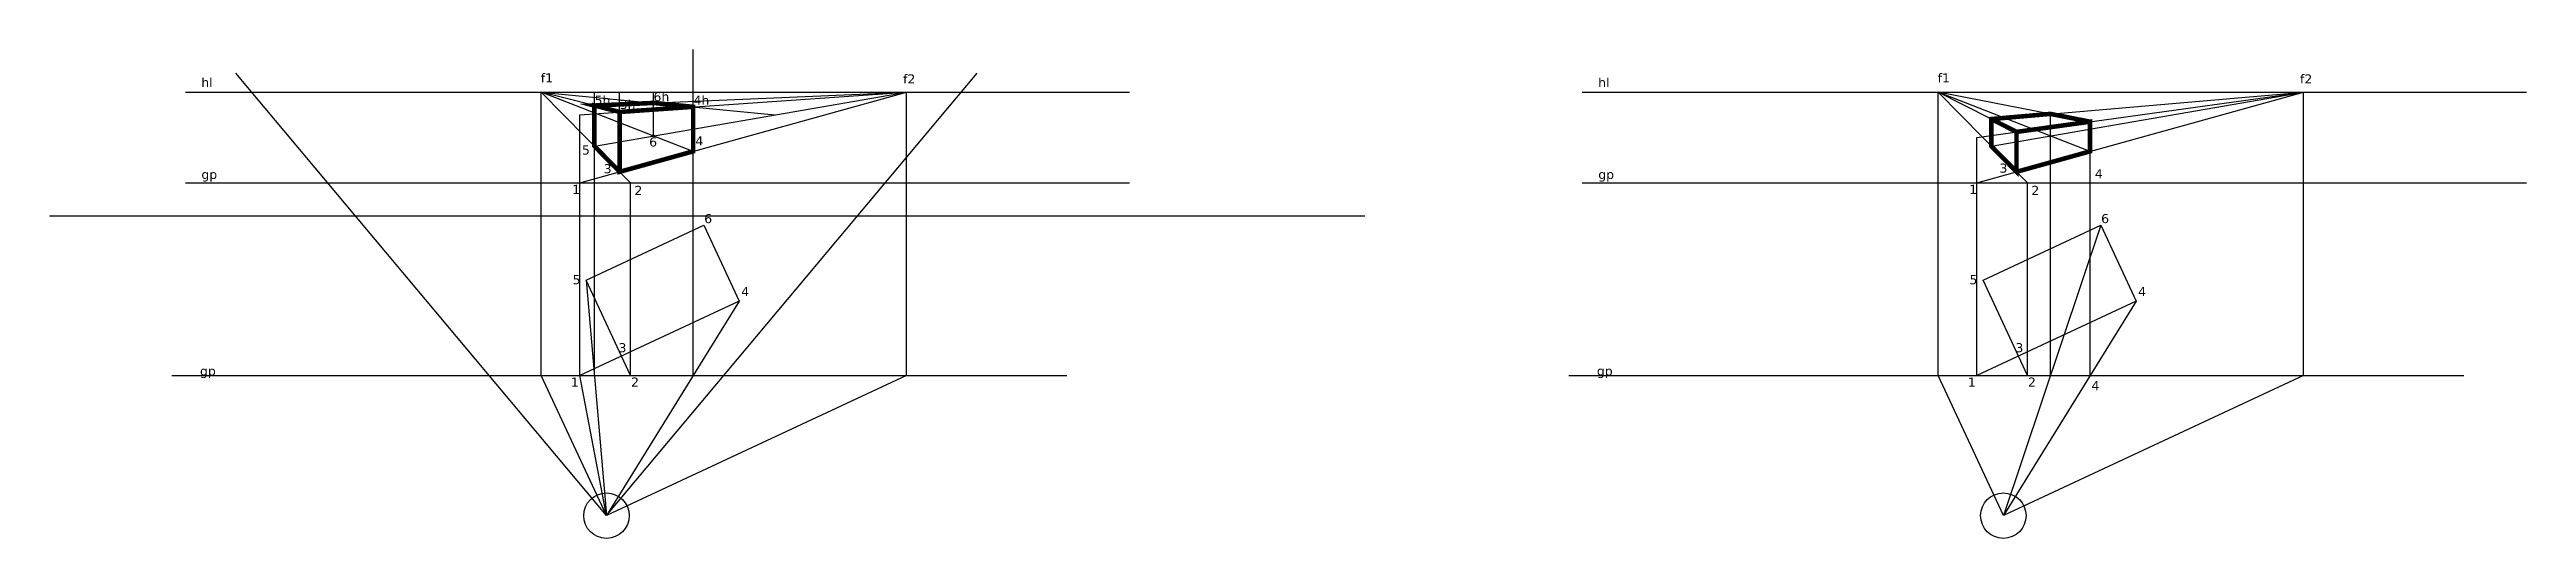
# Model space of a CAD drawing. Header units: inches. Extents: x -73 to 108, y -10 to 9.
# Drawn here: x 53.7 to 108.3, y -7.3 to 3.5 of the extents above; entities that cross this region are included whole.
import ezdxf

# ---------------------------------------------------------------- set-up
doc = ezdxf.new("R2010")
doc.units = ezdxf.units.IN
doc.header["$MEASUREMENT"] = 0
doc.styles.get("Standard").update_dxf_attribs({"font": 'verdana_1.ttf'})

msp = doc.modelspace()

# ---------------------------------------------------------------- texts
at = {"color": 1}
for s, p in [('hl', (57.079, 2.642)), ('f1', (64.56, 2.742)), ('f2', (72.545, 2.72)), ('5h', (65.747, 2.249)), ('3h', (66.299, 2.158)), ('6h', (67.044, 2.328)), ('4h', (67.926, 2.25)), ('5', (65.468, 1.156)), ('6', (66.949, 1.333)), ('4', (67.967, 1.355)), ('gp', (57.081, 0.618)), ('3', (65.947, 0.744)), ('1', (65.254, 0.29)), ('2', (66.625, 0.267)), ('6', (68.163, -0.353)), ('5', (65.262, -1.697)), ('4', (68.978, -1.958)), ('3', (66.274, -3.194)), ('gp', (57.051, -3.706)), ('1', (65.224, -3.95)), ('2', (66.55, -3.95))]:
    msp.add_text(s, height=0.2, dxfattribs=at).set_placement(p)
at = {"color": 217, "true_color": 0x93278f}
for s, p in [('hl', (87.862, 2.642)), ('f1', (95.342, 2.742)), ('f2', (103.327, 2.72)), ('gp', (87.864, 0.618)), ('3', (96.706, 0.757)), ('4', (98.807, 0.634)), ('1', (96.036, 0.29)), ('2', (97.407, 0.267)), ('6', (98.945, -0.353)), ('5', (96.044, -1.697)), ('4', (99.76, -1.958)), ('3', (97.056, -3.194)), ('gp', (87.833, -3.706)), ('1', (96.007, -3.95)), ('2', (97.332, -3.95)), ('4', (98.733, -4.029))]:
    msp.add_text(s, height=0.2, dxfattribs=at).set_placement(p)

# ---------------------------------------------------------------- linework, layer by layer
at = {"color": 114, "true_color": 0x139b48}
for p, q in [((67.919, 0.532), (67.919, 3.465)), ((64.57, -3.706), (64.57, 2.532)), ((66.539, 0.532), (64.57, 2.532)), ((67.919, 1.226), (64.57, 2.532)), ((66.299, 2.093), (64.57, 2.532)), ((64.57, 2.532), (69.719, 2.03)), ((65.421, 0.532), (72.62, 2.532)), ((65.421, 2.032), (72.62, 2.532)), ((65.742, -3.706), (65.742, 2.532)), ((65.742, 1.342), (72.62, 2.532)), ((65.742, 2.235), (72.62, 2.532)), ((66.299, 0.776), (66.299, 2.532)), ((67.044, 1.568), (67.044, 2.532)), ((72.62, -3.706), (72.62, 2.532)), ((65.421, 0.532), (65.421, 2.032)), ((65.421, -3.706), (65.421, 0.532)), ((66.539, -3.706), (66.539, 0.532)), ((67.919, -3.706), (67.919, 0.532)), ((65.561, -1.607), (68.156, -0.397)), ((68.156, -0.397), (68.935, -2.068)), ((66.539, -3.706), (65.561, -1.607)), ((65.561, -1.607), (66.008, -6.789)), ((68.935, -2.068), (65.421, -3.706)), ((68.935, -2.068), (66.008, -6.789)), ((66.008, -6.789), (64.57, -3.706)), ((66.008, -6.789), (65.421, -3.706)), ((72.62, -3.706), (66.008, -6.789))]:
    msp.add_line(p, q, dxfattribs=at)
at = {"color": 1}
for p, q in [((66.008, -6.789), (57.842, 2.943)), ((66.008, -6.789), (74.175, 2.943)), ((56.729, 2.532), (77.535, 2.532)), ((56.729, 0.532), (77.535, 0.532)), ((56.433, -3.706), (76.155, -3.706))]:
    msp.add_line(p, q, dxfattribs=at)
at = {"color": 217, "true_color": 0x93278f}
for p, q in [((87.512, 2.532), (108.317, 2.532)), ((95.353, -3.706), (95.353, 2.532)), ((97.321, 0.532), (95.353, 2.532)), ((98.701, 1.226), (95.353, 2.532)), ((97.081, 1.654), (95.353, 2.532)), ((98.701, 1.879), (95.353, 2.532)), ((96.203, 0.532), (103.402, 2.532)), ((96.203, 1.532), (103.402, 2.532)), ((96.524, 1.342), (103.402, 2.532)), ((96.524, 1.937), (103.402, 2.532)), ((103.402, 0.532), (103.402, 2.532)), ((96.524, 1.342), (96.524, 1.937)), ((97.081, 0.776), (97.081, 1.654)), ((97.826, 0.532), (97.826, 2.049)), ((98.701, 1.226), (98.701, 1.879)), ((96.203, 0.532), (96.203, 1.532)), ((98.701, -3.706), (98.701, 1.226)), ((87.512, 0.532), (108.317, 0.532)), ((96.203, -3.706), (96.203, 0.532)), ((97.321, -3.706), (97.321, 0.532)), ((97.826, -3.706), (97.826, 0.532)), ((103.402, -3.706), (103.402, 0.532)), ((53.736, -0.193), (82.723, -0.193)), ((96.343, -1.607), (98.938, -0.397)), ((98.938, -0.397), (96.79, -6.789)), ((98.938, -0.397), (99.717, -2.068)), ((97.321, -3.706), (96.343, -1.607)), ((99.717, -2.068), (96.203, -3.706)), ((99.717, -2.068), (96.79, -6.789)), ((87.215, -3.706), (106.937, -3.706)), ((96.79, -6.789), (95.353, -3.706)), ((103.402, -3.706), (96.79, -6.789))]:
    msp.add_line(p, q, dxfattribs=at)
at = {"color": 40, "true_color": 0xf8d731, "const_width": 0.1}
msp.add_lwpolyline([(66.299, 0.776), (65.742, 1.342), (65.742, 2.235), (66.299, 2.093), (66.299, 0.776), (67.919, 1.226), (67.919, 2.206), (67.044, 2.291), (65.742, 2.235), (66.299, 2.093), (67.919, 2.206)], dxfattribs=at)
at = {"color": 217, "true_color": 0x93278f, "const_width": 0.1}
for points in [[(97.081, 0.776), (98.701, 1.226), (98.701, 1.879), (97.081, 1.654), (97.081, 0.776), (96.524, 1.342), (96.524, 1.937), (97.826, 2.05), (98.701, 1.879)], [(97.081, 1.654), (96.524, 1.937)]]:
    msp.add_lwpolyline(points, dxfattribs=at)
at = {"color": 114, "true_color": 0x139b48}
for centre, radius in [((65.742, 2.235), 0.0253), ((67.044, 2.291), 0.0231), ((66.299, 2.093), 0.0253), ((65.742, 1.342), 0.0253), ((67.044, 1.568), 0.0253), ((67.919, 1.226), 0.0253), ((66.299, 0.776), 0.0253)]:
    msp.add_circle(centre, radius, dxfattribs=at)
for centre in [(66.008, -6.789), (96.79, -6.789)]:
    msp.add_circle(centre, 0.5)

msp.set_redraw_order([(e.dxf.handle, doc.entitydb.next_handle()) for e in msp.query("TEXT MTEXT ATTDEF DIMENSION ARC_DIMENSION")])  # texts and dimensions are drawn at this point

doc.saveas('drawing.dxf')
